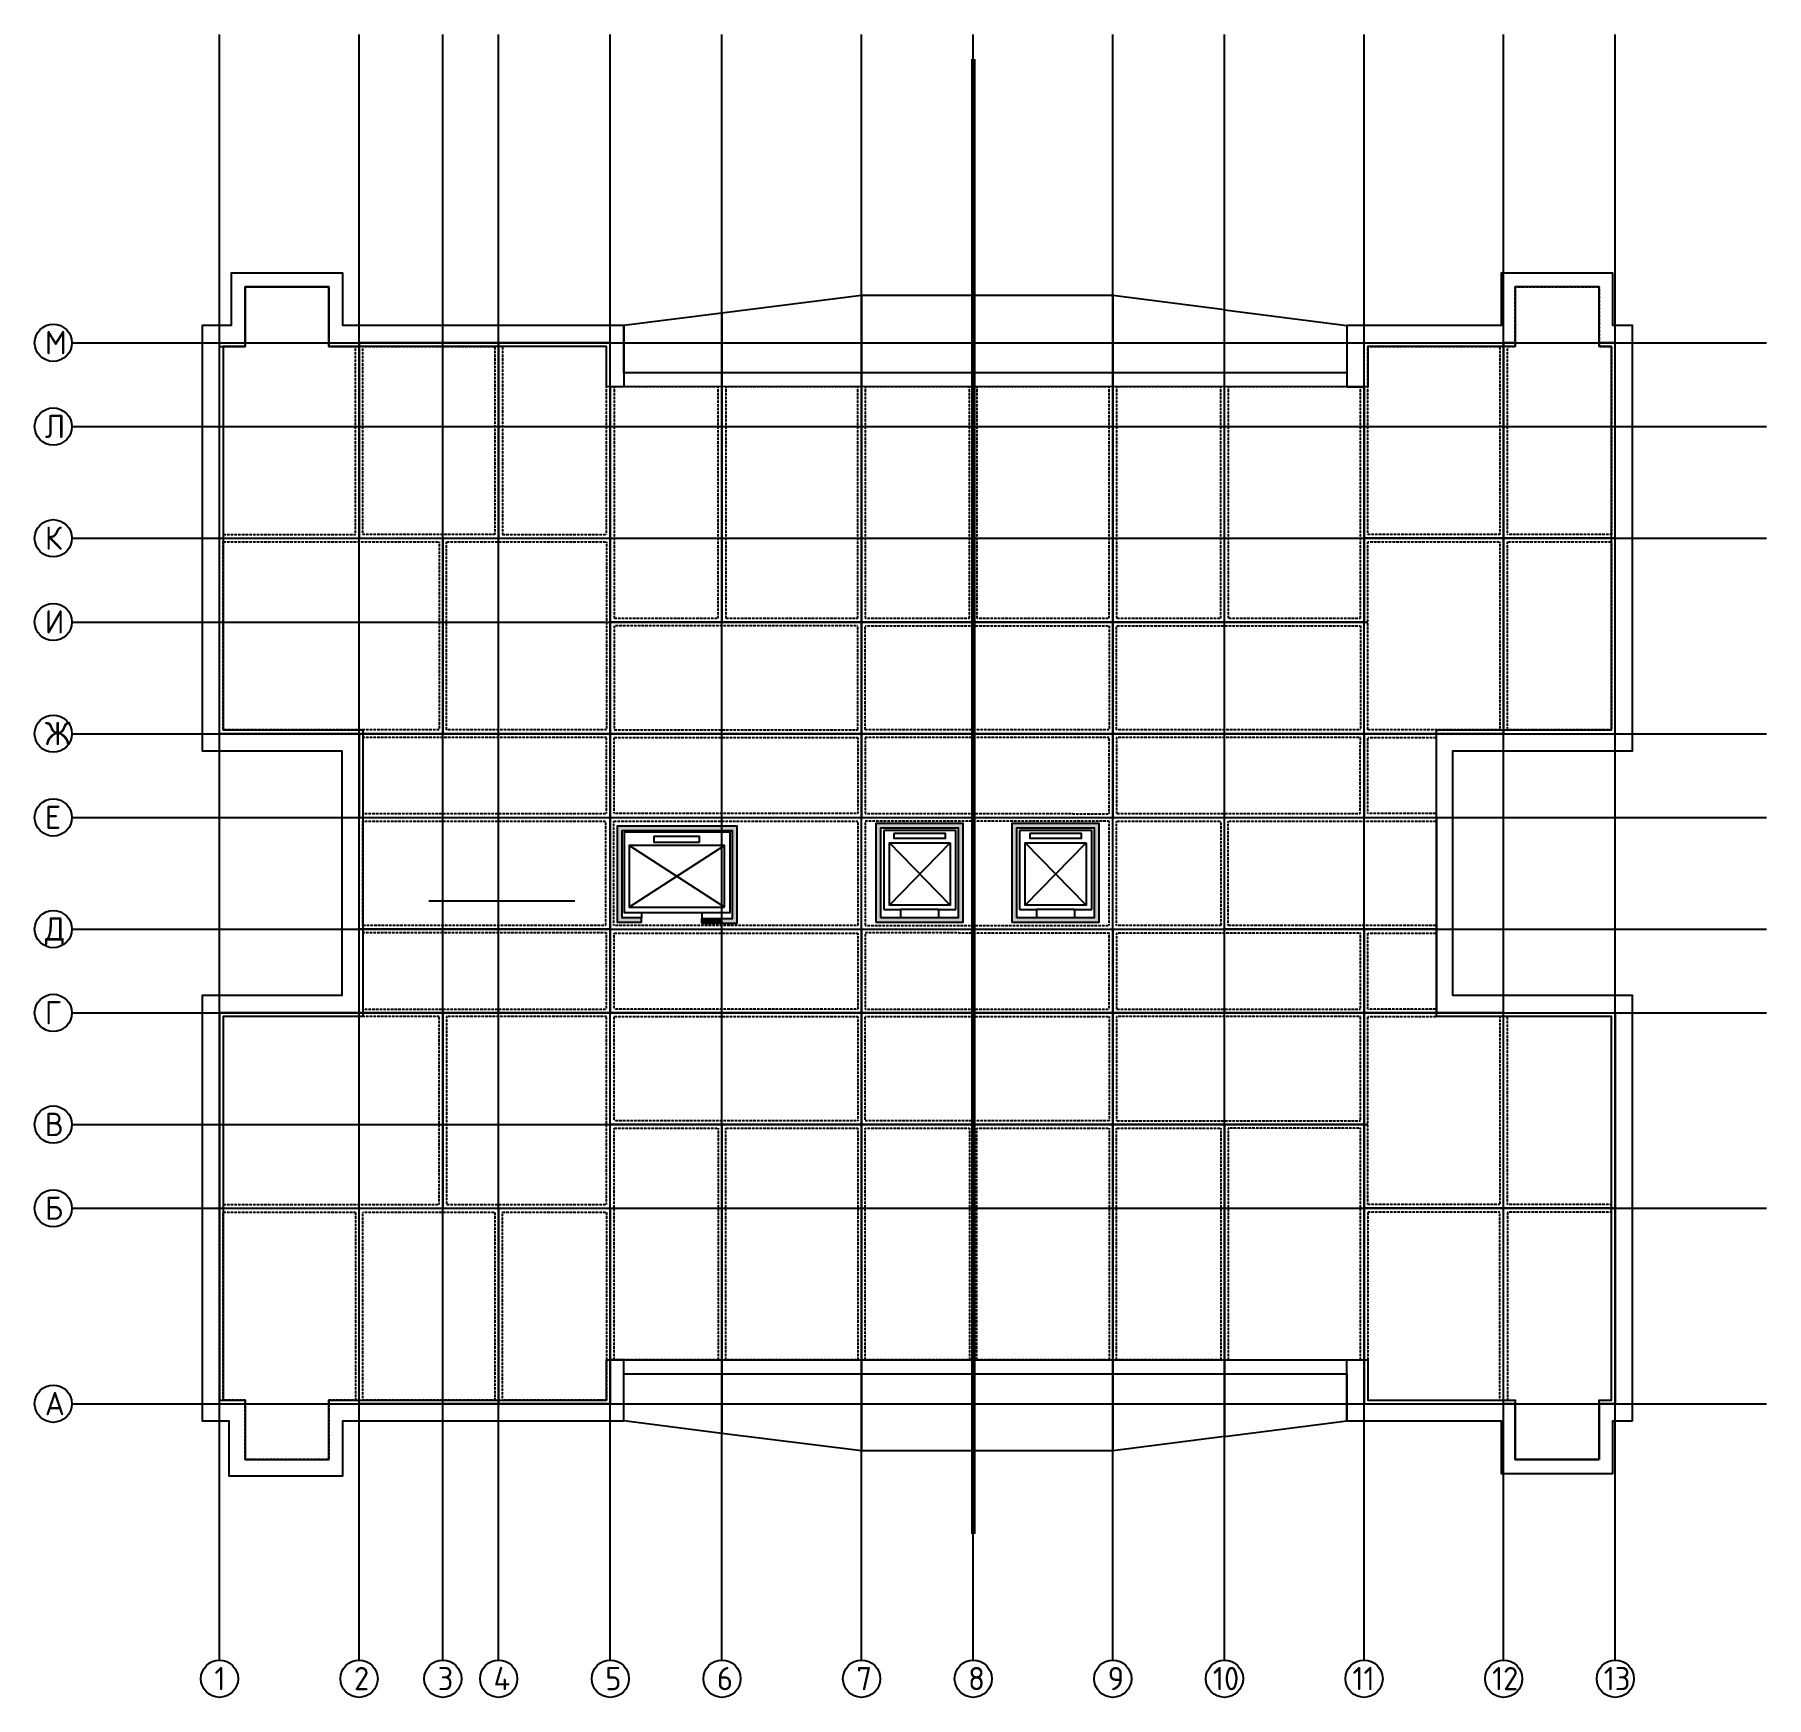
# Model space of a CAD drawing. Header units: millimetres. Extents: x -10163 to 1081624, y -5450 to 417560.
# Drawn here: x 392920 to 430140, y 3600 to 39333 of the extents above; entities that cross this region are included whole.
import ezdxf

# ---------------------------------------------------------------- set-up
doc = ezdxf.new("R2010")
doc.units = ezdxf.units.MM
doc.linetypes.add('HIDDEN', pattern=[0.375, 0.25, -0.125])
doc.linetypes.add('Штрих-пунктир', pattern=[24, 20, -1.5, 1, -1.5])
for name, color, linetype in [('Кровля', 92, 'Continuous'), ('Лестница', 7, 'Continuous'), ('ЛИФТ', 10, 'Continuous'), ('Оси 2', 253, 'Continuous'), ('Панели', 210, 'Continuous'), ('Перегородки', 150, 'Continuous'), ('Стены1', 120, 'Continuous')]:
    doc.layers.add(name, color=color, linetype=linetype)
doc.styles.add('ГОСТ', font='GOST Common.ttf', dxfattribs={"height": 400})

msp = doc.modelspace()

# ---------------------------------------------------------------- texts
at = {"layer": 'Оси 2', "char_height": 500, "attachment_point": 1, "style": 'ГОСТ'}
for s, insert in [('М', (393140.634, 32963.722)), ('Л', (393140.634, 31163.722)), ('К', (393140.634, 28763.722)), ('И', (393140.634, 26963.722)), ('Ж', (393140.634, 24563.722)), ('Е', (393140.634, 22763.722)), ('Д', (393140.634, 20363.722)), ('Г', (393140.634, 18563.722)), ('В', (393140.634, 16163.722)), ('Б', (393140.634, 14363.722)), ('А', (393140.634, 10163.722)), ('1', (396783.874, 4253.722)), ('2', (399783.874, 4253.722)), ('3', (401583.874, 4253.722)), ('4', (402783.874, 4253.722)), ('5', (405183.874, 4253.722)), ('6', (407583.874, 4253.722)), ('7', (410583.874, 4253.722)), ('8', (412983.874, 4253.722)), ('9', (415983.874, 4253.722)), ('10', (418243.874, 4253.722)), ('11', (421243.874, 4253.722)), ('12', (424243.874, 4253.722)), ('13', (426643.874, 4253.722))]:
    msp.add_mtext_dynamic_manual_height_columns(s, width=529.33393, gutter_width=12.5, heights=[0], dxfattribs=dict(at, insert=insert))

# ---------------------------------------------------------------- blocks, each defined once
blk = doc.blocks.new('АР_Лифт_1.5')
for p, q in [((0, 0), (0, 1550)), ((0, 1550), (1700, 1550)), ((1700, 1550), (1700, 1190)), ((1700, 1190), (1872, 1190)), ((1700, 0), (0, 0)), ((1700, 370), (1700, 0)), ((1700, 370), (1883, 370))]:
    blk.add_line(p, q)
at = {"linetype": 'ByBlock', "lineweight": -2}
for points in [[(70, 1330), (170, 1330), (170, 220), (70, 220)], [(270, 120), (1610, 120), (1610, 1430), (270, 1430)]]:
    blk.add_lwpolyline(points, close=True, dxfattribs=at)
for points in [[(1610, 1430), (270, 120)], [(1610, 120), (270, 1430)]]:
    blk.add_lwpolyline(points, dxfattribs=at)
blk.add_lwpolyline([(1700, 370), (1700, 1190)])

# ---------------------------------------------------------------- hatches: boundary and pattern name
at = {"layer": 'Лестница'}
h = msp.add_hatch(color=256, dxfattribs=at)
h.dxf.hatch_style = 1
h.paths.add_polyline_path([(412880, 22380), (411000, 22380), (411000, 20260), (412880, 20260)])
h.paths.add_polyline_path([(412780, 22280), (412780, 20360), (411100, 20360), (411100, 22280)], flags=16)
h = msp.add_hatch(color=256, dxfattribs=at)
h.dxf.hatch_style = 1
h.paths.add_polyline_path([(415800, 22380), (413920, 22380), (413920, 20260), (415800, 20260)])
h.paths.add_polyline_path([(415700, 22280), (415700, 20360), (414020, 20360), (414020, 22280)], flags=16)
h = msp.add_hatch(color=256, dxfattribs=at)
h.dxf.hatch_style = 1
h.paths.add_polyline_path([(408010, 22330), (407693.24, 22330), (407693.24, 22230), (407910, 22230), (407910, 20333.353), (407693.24, 20333.353), (407693.24, 20233.353), (408010, 20233.353)])
h.paths.add_polyline_path([(407693.24, 22330), (405450, 22330), (405450, 20250), (405960, 20250), (405960, 20350), (405550, 20350), (405550, 22230), (407693.24, 22230)])
h = msp.add_hatch(color=256, dxfattribs=at)
h.dxf.hatch_style = 1
h.paths.add_polyline_path([(407693.24, 20333.353), (407263.138, 20333.353), (407263.138, 20233.353), (407693.24, 20233.353)])

# ---------------------------------------------------------------- linework, layer by layer
at = {"layer": 'Кровля', "const_width": 100}
msp.add_lwpolyline([(413093.24, 38810), (413093.24, 7110)], dxfattribs=at)
at = {"layer": 'Лестница'}
for p, q in [((401390, 20715), (404530, 20715)), ((405960, 20250), (405960, 20350)), ((407263.138, 20233.353), (407263.138, 20333.353))]:
    msp.add_line(p, q, dxfattribs=at)
for points in [[(411000, 20260), (412880, 20260), (412880, 22380), (411000, 22380)], [(413920, 20260), (415800, 20260), (415800, 22380), (413920, 22380)], [(411100, 20360), (412780, 20360), (412780, 22280), (411100, 22280)], [(414020, 20360), (415700, 20360), (415700, 22280), (414020, 22280)]]:
    msp.add_lwpolyline(points, close=True, dxfattribs=at)
for points in [[(405960, 20250), (405450, 20250), (405450, 22330), (408010, 22330), (408010, 20233.353), (407263.138, 20233.353)], [(405960, 20350), (405550, 20350), (405550, 22230), (407910, 22230), (407910, 20333.353), (407263.138, 20333.353)]]:
    msp.add_lwpolyline(points, dxfattribs=at)
at = {"layer": 'ЛИФТ'}
for p, q in [((407745.927, 20583.325), (405699.015, 21909.591)), ((407745.927, 21909.591), (405699.015, 20583.325)), ((405960, 20467.995), (405960, 20350)), ((407263.138, 20467.995), (407263.138, 20333.353))]:
    msp.add_line(p, q, dxfattribs=at)
for points in [[(405592.795, 22194.247), (405592.795, 20467.995), (407871.789, 20467.995), (407871.789, 22194.247)], [(407212.873, 21981.728), (407212.873, 22103.806), (406231.36, 22103.806), (406231.36, 21981.728)], [(407745.927, 20583.325), (407745.927, 21909.591), (405699.015, 21909.591), (405699.015, 20583.325)]]:
    msp.add_lwpolyline(points, close=True, dxfattribs=at)
at = {"layer": 'Оси 2', "linetype": 'Штрих-пунктир'}
for p, q in [((396893.24, 4400), (396893.24, 39332.696)), ((399893.24, 4400), (399893.24, 39332.696)), ((401693.24, 4400), (401693.24, 39332.696)), ((402893.24, 4400), (402893.24, 39332.696)), ((405293.24, 4400), (405293.24, 39332.696)), ((407693.24, 4400), (407693.24, 39332.696)), ((410693.24, 4400), (410693.24, 39332.696)), ((413093.24, 4400), (413093.24, 39332.696)), ((416093.24, 4400), (416093.24, 39332.696)), ((421493.24, 4400), (421493.24, 39332.696)), ((424493.24, 4400), (424493.24, 39332.696)), ((426893.24, 4400), (426893.24, 39332.696)), ((396893.24, 4400), (396893.24, 35410)), ((399893.24, 4400), (399893.24, 35410)), ((401693.24, 4400), (401693.24, 35410)), ((402893.24, 4400), (402893.24, 35410)), ((405293.24, 4400), (405293.24, 35410)), ((407693.24, 4400), (407693.24, 35410)), ((410693.24, 4400), (410693.24, 35410)), ((413093.24, 4400), (413093.24, 35410)), ((416093.24, 4400), (416093.24, 35410)), ((421493.24, 4400), (421493.24, 35410)), ((424493.24, 4400), (424493.24, 35410)), ((426893.24, 4400), (426893.24, 35410)), ((393720, 32710), (430140, 32710)), ((393720, 32710), (430140, 32710)), ((393720, 30910), (430140, 30910)), ((393720, 30910), (430140, 30910)), ((393720, 28510), (430140, 28510)), ((393720, 28510), (430140, 28510)), ((393720, 26710), (421573.24, 26710)), ((393720, 26710), (421573.24, 26710)), ((393720, 24310), (430140, 24310)), ((393720, 24310), (430140, 24310)), ((393720, 22510), (430140, 22510)), ((393720, 22510), (430140, 22510)), ((393720, 20110), (430140, 20110)), ((393720, 20110), (430140, 20110)), ((393720, 18310), (430140, 18310)), ((393720, 18310), (430140, 18310)), ((393720, 15910), (421573.24, 15910)), ((393720, 15910), (421573.24, 15910)), ((393720, 14110), (430140, 14110)), ((393720, 14110), (430140, 14110)), ((393720, 9910), (430140, 9910)), ((393720, 9910), (430140, 9910))]:
    msp.add_line(p, q, dxfattribs=at)
at = {"layer": 'Оси 2', "linetype": 'Continuous'}
for q in [(418493.24, 39332.696), (418493.24, 35410)]:
    msp.add_line((418493.24, 4400), q, dxfattribs=at)
at = {"layer": 'Оси 2'}
for centre in [(393320, 32710), (393320, 32710), (393320, 30910), (393320, 30910), (393320, 28510), (393320, 28510), (393320, 26710), (393320, 26710), (393320, 24310), (393320, 24310), (393320, 22510), (393320, 22510), (393320, 20110), (393320, 20110), (393320, 18310), (393320, 18310), (393320, 15910), (393320, 15910), (393320, 14110), (393320, 14110), (393320, 9910), (393320, 9910), (396893.24, 4000), (396893.24, 4000), (399893.24, 4000), (401693.24, 4000), (402893.24, 4000), (405293.24, 4000), (407693.24, 4000), (410693.24, 4000), (413093.24, 4000), (416093.24, 4000), (418493.24, 4000), (421493.24, 4000), (424493.24, 4000), (426893.24, 4000)]:
    msp.add_circle(centre, 400, dxfattribs=at)
at = {"layer": 'Панели', "linetype": 'Continuous'}
for p, q in [((397443.24, 32630), (397443.24, 33910)), ((397443.24, 33910), (399243.24, 33910)), ((399243.24, 33910), (399243.24, 32630)), ((426543.24, 33910), (424743.24, 33910)), ((424743.24, 33910), (424743.24, 32710)), ((426543.24, 32710), (426543.24, 33910)), ((410693.24, 33724.951), (407693.24, 33346.311)), ((410693.24, 26710), (410693.24, 33724.951)), ((418493.24, 33417.221), (416093.24, 33724.951)), ((416093.24, 33724.951), (416093.24, 26710)), ((407693.24, 33346.311), (405583.24, 33080)), ((407693.24, 26710), (407693.24, 33346.311)), ((407693.24, 33346.311), (407693.24, 26710)), ((418493.24, 26710), (418493.24, 33417.221)), ((418493.24, 26710), (418493.24, 33417.221)), ((418493.24, 33417.221), (421123.24, 33080)), ((405583.24, 33080), (405583.24, 31765.049)), ((421123.24, 33080), (421123.24, 31765.049)), ((396893.24, 28510), (396893.24, 32630)), ((396893.24, 32630), (397443.24, 32630)), ((399243.24, 32630), (399813.24, 32630)), ((399813.24, 32630), (399893.24, 32630)), ((399893.24, 32630), (399893.24, 28510)), ((424743.24, 32710), (424493.24, 32710)), ((426893.24, 32710), (426543.24, 32710)), ((426893.24, 31299.804), (426893.24, 32710)), ((405583.24, 31765.049), (405293.24, 31765.049)), ((405293.24, 31765.049), (405293.24, 26710)), ((421123.24, 31765.049), (421493.24, 31765.049)), ((421493.24, 31765.049), (421493.24, 26710)), ((426893.24, 28510), (426893.24, 31299.804)), ((426893.24, 31299.804), (426893.24, 31299.804)), ((405293.24, 26710), (407693.24, 26710)), ((407693.24, 26710), (410693.24, 26710)), ((416093.24, 26710), (418493.24, 26710)), ((418493.24, 26710), (421493.24, 26710)), ((421493.24, 26710), (418493.24, 26710)), ((405293.24, 10854.951), (405293.24, 15910)), ((405293.24, 15910), (407693.24, 15910)), ((407693.24, 15910), (407693.24, 9273.689)), ((407693.24, 9273.689), (407693.24, 15910)), ((407693.24, 15910), (410693.24, 15910)), ((410693.24, 15910), (410693.24, 8895.049)), ((416093.24, 8895.049), (416093.24, 15910)), ((416093.24, 15910), (418493.24, 15910)), ((418493.24, 15910), (418493.24, 9202.779)), ((418493.24, 15910), (421493.24, 15910)), ((418493.24, 15910), (418493.24, 9202.779)), ((421493.24, 15910), (418493.24, 15910)), ((421493.24, 10854.951), (421493.24, 15910)), ((396893.24, 14110), (396893.24, 9990)), ((399893.24, 9990), (399893.24, 14110)), ((426893.24, 14110), (426893.24, 11320.196)), ((426893.24, 11320.196), (426893.24, 11320.196)), ((426893.24, 11320.196), (426893.24, 9910)), ((405583.24, 10854.951), (405293.24, 10854.951)), ((405583.24, 9540), (405583.24, 10854.951)), ((421123.24, 9540), (421123.24, 10854.951)), ((421123.24, 10854.951), (421493.24, 10854.951)), ((396893.24, 9990), (397443.24, 9990)), ((397443.24, 9990), (397443.24, 8710)), ((399243.24, 8710), (399243.24, 9990)), ((399243.24, 9990), (399813.24, 9990)), ((399813.24, 9990), (399893.24, 9990)), ((424743.24, 9910), (424493.24, 9910)), ((424743.24, 8710), (424743.24, 9910)), ((426893.24, 9910), (426543.24, 9910)), ((426543.24, 9910), (426543.24, 8710)), ((407693.24, 9273.689), (405583.24, 9540)), ((418493.24, 9202.779), (421123.24, 9540)), ((410693.24, 8895.049), (407693.24, 9273.689)), ((418493.24, 9202.779), (416093.24, 8895.049)), ((397443.24, 8710), (399243.24, 8710)), ((426543.24, 8710), (424743.24, 8710))]:
    msp.add_line(p, q, dxfattribs=at)
for points in [[(413093.24, 26710), (413093.24, 33724.951), (410693.24, 33724.951), (410693.24, 26710)], [(416093.24, 26710), (416093.24, 33724.951), (413093.24, 33724.951), (413093.24, 26710)], [(399893.24, 32710), (399893.24, 28510), (402893.24, 28510), (402893.24, 32710)], [(405293.24, 28510), (405293.24, 32710), (402893.24, 32710), (402893.24, 28510)], [(421493.24, 28510), (421493.24, 32710), (424493.24, 32710), (424493.24, 28510)], [(396893.24, 24310), (396893.24, 28510), (401693.24, 28510), (401693.24, 24310)], [(401693.24, 24310), (401693.24, 28510), (405293.24, 28510), (405293.24, 24310)], [(421493.24, 24310), (421493.24, 28510), (424493.24, 28510), (424493.24, 24310)], [(426893.24, 24310), (426893.24, 28510), (424493.24, 28510), (424493.24, 24310)], [(405293.24, 26710), (405293.24, 24310), (410693.24, 24310), (410693.24, 26710)], [(410693.24, 26710), (410693.24, 24310), (416093.24, 24310), (416093.24, 26710)], [(416093.24, 26710), (416093.24, 24310), (421493.24, 24310), (421493.24, 26710)], [(399893.24, 24310), (399893.24, 22510), (405293.24, 22510), (405293.24, 24310)], [(405293.24, 24310), (405293.24, 22510), (410693.24, 22510), (410693.24, 24310)], [(410693.24, 24310), (410693.24, 22510), (416093.24, 22510), (416093.24, 24310)], [(416093.24, 24310), (416093.24, 22510), (421493.24, 22510), (421493.24, 24310)], [(421493.24, 24310), (421493.24, 22510), (423050, 22510), (423050, 24310)], [(399893.24, 20110), (399893.24, 22510), (405293.24, 22510), (405293.24, 20110)], [(418493.24, 20110), (418493.24, 22510), (423050, 22510), (423050, 20110)], [(399893.24, 18310), (399893.24, 20110), (405293.24, 20110), (405293.24, 18310)], [(405293.24, 18310), (405293.24, 20110), (410693.24, 20110), (410693.24, 18310)], [(410693.24, 18310), (410693.24, 20110), (416093.24, 20110), (416093.24, 18310)], [(416093.24, 18310), (416093.24, 20110), (421493.24, 20110), (421493.24, 18310)], [(421493.24, 18310), (421493.24, 20110), (423050, 20110), (423050, 18310)], [(396893.24, 18310), (396893.24, 14110), (401693.24, 14110), (401693.24, 18310)], [(401693.24, 18310), (401693.24, 14110), (405293.24, 14110), (405293.24, 18310)], [(405293.24, 15910), (405293.24, 18310), (410693.24, 18310), (410693.24, 15910)], [(410693.24, 15910), (410693.24, 18310), (416093.24, 18310), (416093.24, 15910)], [(416093.24, 15910), (416093.24, 18310), (421493.24, 18310), (421493.24, 15910)], [(421493.24, 18310), (421493.24, 14110), (424493.24, 14110), (424493.24, 18310)], [(426893.24, 18310), (426893.24, 14110), (424493.24, 14110), (424493.24, 18310)], [(413093.24, 15910), (413093.24, 8895.049), (410693.24, 8895.049), (410693.24, 15910)], [(416093.24, 15910), (416093.24, 8895.049), (413093.24, 8895.049), (413093.24, 15910)], [(399893.24, 9910), (399893.24, 14110), (402893.24, 14110), (402893.24, 9910)], [(405293.24, 14110), (405293.24, 9910), (402893.24, 9910), (402893.24, 14110)], [(421493.24, 14110), (421493.24, 9910), (424493.24, 9910), (424493.24, 14110)]]:
    msp.add_lwpolyline(points, close=True, dxfattribs=at)
at = {"layer": 'Перегородки', "linetype": 'HIDDEN', "ltscale": 10}
for points in [[(396973.24, 28590), (399813.24, 28590), (399813.24, 32630), (399243.24, 32630), (399243.24, 33910), (397443.24, 33910), (397443.24, 32630), (396973.24, 32630), (396973.24, 28590)], [(424573.24, 28590), (424573.24, 32630), (424743.24, 32630), (424743.24, 33910), (426543.24, 33910), (426543.24, 32630), (426813.24, 32630), (426813.24, 28590), (424573.24, 28590)], [(421573.24, 28590), (421573.24, 32630), (424413.24, 32630), (424413.24, 28590), (421573.24, 28590)], [(405373.24, 22596.867), (405373.24, 24230), (410613.24, 24230), (410613.24, 22596.867), (405373.24, 22596.867)], [(416013.24, 24230), (410773.24, 24230), (410773.24, 22596.867), (416013.24, 22590), (416013.24, 24230)], [(421412.409, 22596.841), (421413.24, 24230), (416173.24, 24230), (416173.24, 22596.867), (421412.408, 22594.203)], [(423050, 22597.368), (421573.24, 22597.368), (421573.24, 24230), (423050, 24230)], [(405190, 22430), (405190, 20190), (399973.24, 20190), (399973.24, 22430), (405190, 22430)], [(410613.24, 22430), (410613.24, 20190), (405370, 20190), (405370, 22430), (410613.24, 22430)], [(410773.24, 20190), (416013.24, 20190), (416013.24, 22430), (410773.24, 22430), (410773.24, 20190)], [(418413.24, 22430), (418413.24, 20190), (416173.24, 20190), (416173.24, 22430), (418413.24, 22430)], [(423050, 20190), (418573.24, 20190), (418573.24, 22430), (423050, 22430)], [(410613.24, 18390), (405373.24, 18390), (405373.24, 20023.133), (410613.24, 20020.829), (410613.24, 18387.696)], [(416013.24, 20020.829), (410773.24, 20030), (410773.24, 18390), (416013.24, 18390), (416013.24, 20030)], [(421413.24, 20020.829), (416173.24, 20020.829), (416173.24, 18390), (421413.24, 18390), (421413.24, 20020.829)], [(423050, 18390), (421573.24, 18387.696), (421573.24, 20020.829), (423050, 20022.632)], [(424413.24, 18230), (424413.24, 14190), (421573.24, 14190), (421573.24, 18230), (423050, 18230)], [(426813.24, 14190), (424573.24, 14190), (424573.24, 18230)], [(399243.24, 9990), (399243.24, 8710), (397443.24, 8710), (397443.24, 9990), (396973.24, 9990), (396973.24, 14030), (399813.24, 14030), (399813.24, 9990), (399243.24, 9990)], [(424413.24, 9990), (424413.24, 14030), (421573.24, 14030), (421573.24, 10854.951)], [(426813.24, 14030), (424573.24, 14030), (424573.24, 9990)]]:
    msp.add_lwpolyline(points, dxfattribs=at)
for points in [[(399973.24, 28590), (399973.24, 32630), (402813.24, 32630), (402813.24, 28590)], [(402973.24, 32630), (402973.24, 28590), (405213.24, 28590), (405213.24, 32630)], [(405373.24, 31765.049), (405373.24, 26790), (407613.24, 26790), (407613.24, 31765.049)], [(407773.24, 31765.049), (407773.24, 26790), (410613.24, 26790), (410613.24, 31765.049)], [(410773.24, 31765.049), (410773.24, 26790), (413013.24, 26790), (413013.24, 31765.049)], [(413173.24, 31765.049), (413173.24, 26790), (416013.24, 26790), (416013.24, 31765.049)], [(416173.24, 31765.049), (416173.24, 26790), (418413.24, 26790), (418413.24, 31765.049)], [(418573.24, 31765.049), (418573.24, 26790), (421413.24, 26790), (421413.24, 31765.049)], [(396973.24, 24390), (396973.24, 28430), (401613.24, 28430), (401613.24, 24390)], [(401773.24, 24390), (401773.24, 28430), (405213.24, 28430), (405213.24, 24390)], [(424413.24, 28430), (424413.24, 24390), (421573.24, 24390), (421573.24, 28430)], [(424573.24, 24390), (424573.24, 28430), (426813.24, 28430), (426813.24, 24390)], [(410613.24, 24390), (410613.24, 26630), (405373.24, 26630), (405373.24, 24390)], [(416013.24, 26630), (416013.24, 24390), (410773.24, 24390), (410773.24, 26630)], [(421413.24, 26630), (421413.24, 24390), (416173.24, 24390), (416173.24, 26630)], [(399973.24, 24230), (399973.24, 22596.867), (405213.24, 22596.867), (405213.24, 24230)], [(399973.24, 20030.07), (399973.24, 18390), (405213.24, 18390), (405213.24, 20030.07)], [(396973.24, 18230), (396973.24, 14190), (401613.24, 14190), (401613.24, 18230)], [(401773.24, 18230), (401773.24, 14190), (405213.24, 14190), (405213.24, 18230)], [(410613.24, 18230), (410613.24, 15990), (405373.24, 15990), (405373.24, 18230)], [(416013.24, 18230), (416013.24, 15990), (410773.24, 15990), (410773.24, 18230)], [(421413.24, 15990), (421413.24, 18230), (416173.24, 18230), (416173.24, 15990)], [(407613.24, 15830), (407613.24, 10854.951), (405373.24, 10854.951), (405373.24, 15830)], [(410613.24, 15830), (410613.24, 10854.951), (407773.24, 10854.951), (407773.24, 15830)], [(413013.24, 15830), (413013.24, 10854.951), (410773.24, 10854.951), (410773.24, 15830)], [(416013.24, 15830), (416013.24, 10854.951), (413173.24, 10854.951), (413173.24, 15830)], [(418413.24, 15830), (418413.24, 10854.951), (416173.24, 10854.951), (416173.24, 15830)], [(421413.24, 10854.951), (421413.24, 15830), (418573.24, 15830), (418573.24, 10854.951)], [(402813.24, 14030), (402813.24, 9990), (399973.24, 9990), (399973.24, 14030)], [(405213.24, 14030), (405213.24, 9990), (402973.24, 9990), (402973.24, 14030)]]:
    msp.add_lwpolyline(points, close=True, dxfattribs=at)
at = {"layer": 'Стены1'}
for points in [[(427263.24, 9540), (427263.24, 18680), (423400, 18680), (423400, 23940), (427263.24, 23940), (427263.24, 33080), (426843.24, 33080), (426843.24, 34210), (424443.24, 34210), (424443.24, 33080), (421123.24, 33080), (421123.24, 32065.049), (405583.24, 32065.049), (405583.24, 33080), (399543.24, 33080), (399543.24, 34210), (397143.24, 34210), (397143.24, 33080), (396523.24, 33080), (396523.24, 23940), (399523.24, 23940), (399523.24, 18680), (396523.24, 18680), (396523.24, 9540), (397093.24, 9540), (397093.24, 8360), (399543.24, 8360), (399543.24, 9540), (405583.24, 9540), (405583.24, 10554.951), (421123.24, 10554.951), (421123.24, 9540), (424443.24, 9540), (424443.24, 8410), (426843.24, 8410), (426843.24, 9540), (427263.24, 9540)], [(426543.24, 8710), (426543.24, 9990), (426813.24, 9990), (426813.24, 18230), (423050, 18230), (423050, 24390), (426813.24, 24390), (426813.24, 32630), (426543.24, 32630), (426543.24, 33910), (424743.24, 33910), (424743.24, 32630), (421573.24, 32630), (421573.24, 31765.049), (405213.24, 31770), (405213.24, 32630), (399243.24, 32630), (399243.24, 33910), (397443.24, 33910), (397443.24, 32630), (396973.24, 32630), (396973.24, 24390), (399973.24, 24390), (399973.24, 18230), (396973.24, 18230), (396973.24, 9990), (397443.24, 9990), (397443.24, 8710), (399243.24, 8710), (399243.24, 9990), (405213.24, 9990), (405213.24, 10854.951), (421573.24, 10854.951), (421573.24, 9990), (424743.24, 9990), (424743.24, 8710), (426543.24, 8710)]]:
    msp.add_lwpolyline(points, dxfattribs=at)

# ---------------------------------------------------------------- block references
at = {"layer": 'ЛИФТ', "xscale": -1, "rotation": 90}
for p in [(412720, 22232.244), (415640, 22232.244)]:
    msp.add_blockref('АР_Лифт_1.5', p, dxfattribs=at)

msp.set_redraw_order([(e.dxf.handle, doc.entitydb.next_handle()) for e in msp.query("TEXT MTEXT ATTDEF DIMENSION ARC_DIMENSION")])  # texts and dimensions are drawn at this point

doc.saveas('drawing.dxf')
